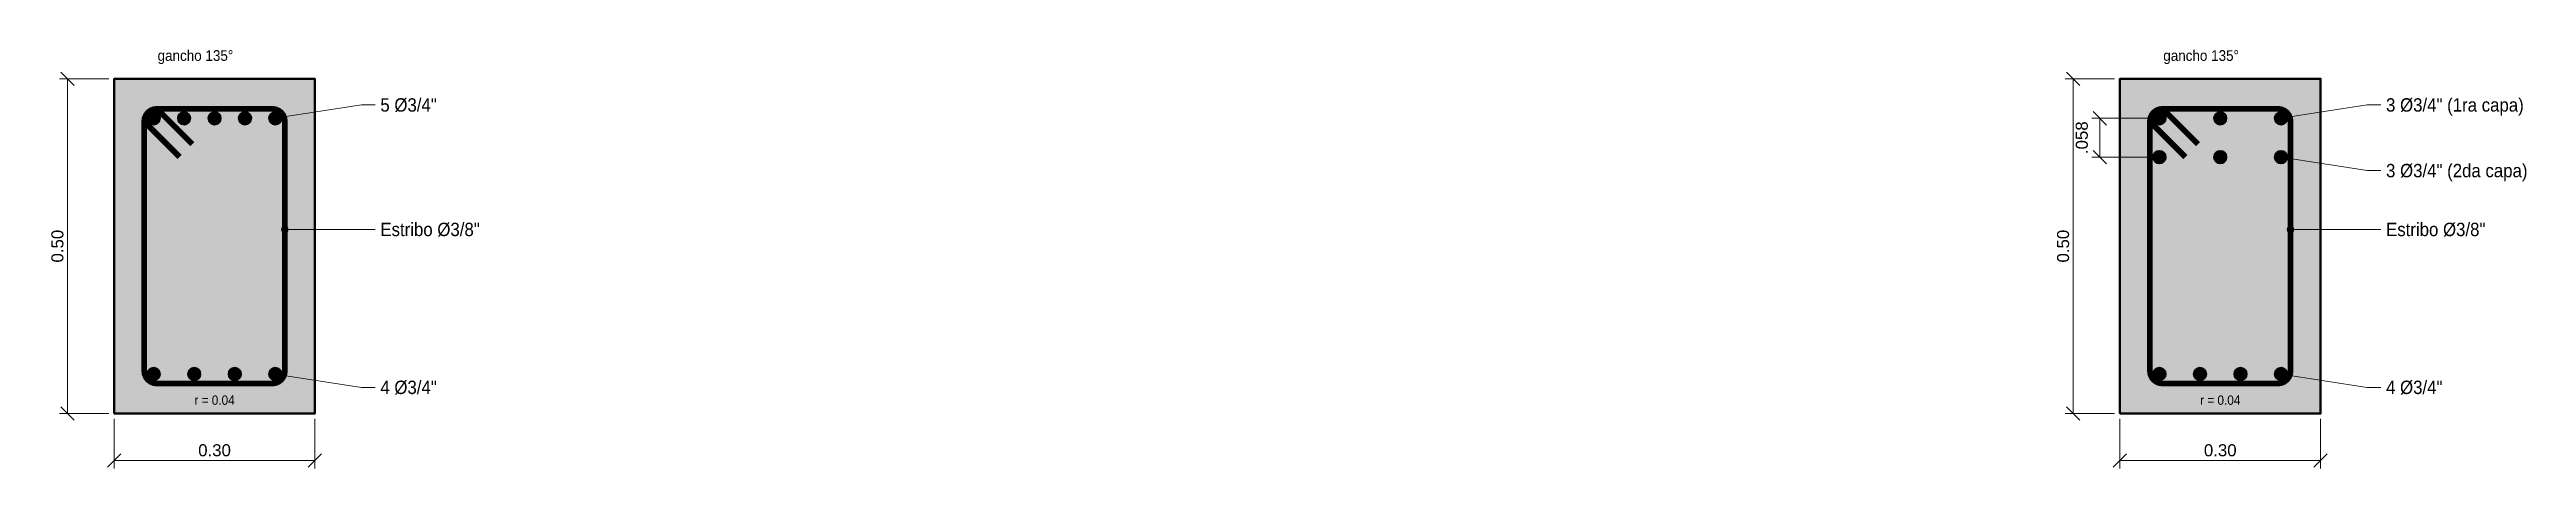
# Model space of a CAD drawing. Header units: metres. Extents: x 99 to 431, y 0 to 4.
# Drawn here: x 405.903 to 409.608, y -0.082 to 0.544 of the extents above; entities that cross this region are included whole.
import ezdxf
from ezdxf.enums import TextEntityAlignment as Align

# ---------------------------------------------------------------- set-up
doc = ezdxf.new("R2010")
doc.units = ezdxf.units.M
for name, color, linetype, lineweight in [('E-ACERO', 1, 'Continuous', 35), ('E-ACERO-TXT', 7, 'Continuous', 18), ('E-CORTE', 7, 'Continuous', 50), ('E-CORTE-ACH', 254, 'Continuous', 0), ('E-COTA', 7, 'Continuous', 13)]:
    doc.layers.add(name, color=color, linetype=linetype, lineweight=lineweight)
doc.styles.add('ARIAL', font='arial.ttf')
doc.dimstyles.new('COTA10', dxfattribs={"dimtxt": 0.018, "dimasz": 0.012, "dimexe": 0.012, "dimexo": 0.008, "dimgap": 0.006, "dimtad": 1, "dimzin": 0, "dimdsep": 46, "dimtxsty": 'ARIAL', "dimtsz": 0.01, "dimcen": 2.5, "dimclrd": 7, "dimclre": 7, "dimclrt": 7, "dimazin": 3, "dimtfac": 1, "dimtmove": 2, "dimatfit": 3, "dimlwd": 13, "dimlwe": 13})

msp = doc.modelspace()

# ---------------------------------------------------------------- texts
at = {"layer": 'E-ACERO-TXT', "style": 'ARIAL', "width": 0.9}
for p in [(406.0648, 0.522), (409.0648, 0.522)]:
    msp.add_text('gancho 135°', height=0.016, dxfattribs=at).set_placement(p, align=Align.BOTTOM_LEFT)
for s, p in [('5 Ø3/4"', (406.398, 0.461)), ('3 Ø3/4" (1ra capa)', (409.398, 0.461)), ('3 Ø3/4" (2da capa)', (409.398, 0.3629)), ('Estribo Ø3/8"', (406.398, 0.275)), ('Estribo Ø3/8"', (409.398, 0.275)), ('4 Ø3/4"', (406.398, 0.0391)), ('4 Ø3/4"', (409.398, 0.0391))]:
    msp.add_text(s, height=0.02, dxfattribs=at).set_placement(p, align=Align.MIDDLE_LEFT)
for p in [(406.15, 0.02), (409.15, 0.02)]:
    msp.add_text('r = 0.04', height=0.014, dxfattribs=at).set_placement(p, align=Align.MIDDLE_CENTER)

# ---------------------------------------------------------------- dimensions: what is measured, and where the dimension line sits
at = {"layer": 'E-COTA'}
for base, p1, p2 in [((405.93, 0), (406, 0), (406, 0.5)), ((408.93, 0), (409, 0), (409, 0.5))]:
    msp.add_linear_dim(base=base, p1=p1, p2=p2, angle=90, dimstyle='COTA10', override={"dimdec": 2}, dxfattribs=at).render()
msp.add_linear_dim(base=(408.97, 0.383), p1=(409.0591, 0.383), p2=(409.0591, 0.441), angle=90, text='.058', dimstyle='COTA10', override={"dimdec": 3}, dxfattribs=at).render()
for base, p1, p2 in [((406, -0.07), (406, 0), (406.3, 0)), ((409, -0.07), (409, 0), (409.3, 0))]:
    msp.add_linear_dim(base=base, p1=p1, p2=p2, dimstyle='COTA10', override={"dimdec": 2}, dxfattribs=at).render()

# ---------------------------------------------------------------- hatches: boundary and pattern name
at = {"layer": 'E-ACERO'}
h = msp.add_hatch(color=256, dxfattribs=at)
edge = h.paths.add_edge_path()
edge.add_arc((406.0591, 0.441), 0.00953, 0, 360)
h = msp.add_hatch(color=256, dxfattribs=at)
edge = h.paths.add_edge_path()
edge.add_arc((406.1045, 0.441), 0.00953, 0, 360)
h = msp.add_hatch(color=256, dxfattribs=at)
edge = h.paths.add_edge_path()
edge.add_arc((406.15, 0.441), 0.00953, 0, 360)
h = msp.add_hatch(color=256, dxfattribs=at)
edge = h.paths.add_edge_path()
edge.add_arc((406.1955, 0.441), 0.00953, 0, 360)
h = msp.add_hatch(color=256, dxfattribs=at)
edge = h.paths.add_edge_path()
edge.add_arc((406.2409, 0.441), 0.00953, 0, 360)
h = msp.add_hatch(color=256, dxfattribs=at)
edge = h.paths.add_edge_path()
edge.add_arc((409.0591, 0.441), 0.00953, 0, 360)
h = msp.add_hatch(color=256, dxfattribs=at)
edge = h.paths.add_edge_path()
edge.add_arc((409.15, 0.441), 0.00953, 0, 360)
h = msp.add_hatch(color=256, dxfattribs=at)
edge = h.paths.add_edge_path()
edge.add_arc((409.2409, 0.441), 0.00953, 0, 360)
h = msp.add_hatch(color=256, dxfattribs=at)
edge = h.paths.add_edge_path()
edge.add_arc((409.0591, 0.383), 0.00953, 0, 360)
h = msp.add_hatch(color=256, dxfattribs=at)
edge = h.paths.add_edge_path()
edge.add_arc((409.15, 0.383), 0.00953, 0, 360)
h = msp.add_hatch(color=256, dxfattribs=at)
edge = h.paths.add_edge_path()
edge.add_arc((409.2409, 0.383), 0.00953, 0, 360)
h = msp.add_hatch(color=256, dxfattribs=at)
edge = h.paths.add_edge_path()
edge.add_arc((406.0591, 0.059), 0.00953, 0, 360)
h = msp.add_hatch(color=256, dxfattribs=at)
edge = h.paths.add_edge_path()
edge.add_arc((406.1197, 0.059), 0.00953, 0, 360)
h = msp.add_hatch(color=256, dxfattribs=at)
edge = h.paths.add_edge_path()
edge.add_arc((406.1803, 0.059), 0.00953, 0, 360)
h = msp.add_hatch(color=256, dxfattribs=at)
edge = h.paths.add_edge_path()
edge.add_arc((406.2409, 0.059), 0.00953, 0, 360)
h = msp.add_hatch(color=256, dxfattribs=at)
edge = h.paths.add_edge_path()
edge.add_arc((409.0591, 0.059), 0.00953, 0, 360)
h = msp.add_hatch(color=256, dxfattribs=at)
edge = h.paths.add_edge_path()
edge.add_arc((409.1197, 0.059), 0.00953, 0, 360)
h = msp.add_hatch(color=256, dxfattribs=at)
edge = h.paths.add_edge_path()
edge.add_arc((409.1803, 0.059), 0.00953, 0, 360)
h = msp.add_hatch(color=256, dxfattribs=at)
edge = h.paths.add_edge_path()
edge.add_arc((409.2409, 0.059), 0.00953, 0, 360)
at = {"layer": 'E-ACERO-TXT'}
h = msp.add_hatch(color=256, dxfattribs=at)
edge = h.paths.add_edge_path()
edge.add_arc((406.2409, 0.441), 0.005, 0, 360)
h = msp.add_hatch(color=256, dxfattribs=at)
edge = h.paths.add_edge_path()
edge.add_arc((409.2409, 0.441), 0.005, 0, 360)
h = msp.add_hatch(color=256, dxfattribs=at)
edge = h.paths.add_edge_path()
edge.add_arc((409.2409, 0.383), 0.005, 0, 360)
h = msp.add_hatch(color=256, dxfattribs=at)
edge = h.paths.add_edge_path()
edge.add_arc((406.2552, 0.275), 0.005, 0, 360)
h = msp.add_hatch(color=256, dxfattribs=at)
edge = h.paths.add_edge_path()
edge.add_arc((409.2552, 0.275), 0.005, 0, 360)
h = msp.add_hatch(color=256, dxfattribs=at)
edge = h.paths.add_edge_path()
edge.add_arc((406.2409, 0.059), 0.005, 0, 360)
h = msp.add_hatch(color=256, dxfattribs=at)
edge = h.paths.add_edge_path()
edge.add_arc((409.2409, 0.059), 0.005, 0, 360)
at = {"layer": 'E-CORTE-ACH'}
for points in [[(406, 0), (406.3, 0), (406.3, 0.5), (406, 0.5)], [(409, 0), (409.3, 0), (409.3, 0.5), (409, 0.5)]]:
    msp.add_hatch(color=256, dxfattribs=at).paths.add_polyline_path(points)

# ---------------------------------------------------------------- linework, layer by layer
at = {"layer": 'E-ACERO', "const_width": 0.00857}
for points in [[(406.2362, 0.0448), (406.2411, 0.0454), (406.2457, 0.0473), (406.2497, 0.0503), (406.2527, 0.0543), (406.2546, 0.0589), (406.2552, 0.0638), (406.2552, 0.4362), (406.2546, 0.4411), (406.2527, 0.4457), (406.2497, 0.4497), (406.2457, 0.4527), (406.2411, 0.4546), (406.2362, 0.4552), (406.0638, 0.4552), (406.0589, 0.4546), (406.0543, 0.4527), (406.0503, 0.4497), (406.0473, 0.4457), (406.0454, 0.4411), (406.0448, 0.4362), (406.0448, 0.0638), (406.0454, 0.0589), (406.0473, 0.0543), (406.0503, 0.0503), (406.0543, 0.0473), (406.0589, 0.0454), (406.0638, 0.0448)], [(409.2362, 0.0448), (409.2411, 0.0454), (409.2457, 0.0473), (409.2497, 0.0503), (409.2527, 0.0543), (409.2546, 0.0589), (409.2552, 0.0638), (409.2552, 0.4362), (409.2546, 0.4411), (409.2527, 0.4457), (409.2497, 0.4497), (409.2457, 0.4527), (409.2411, 0.4546), (409.2362, 0.4552), (409.0638, 0.4552), (409.0589, 0.4546), (409.0543, 0.4527), (409.0503, 0.4497), (409.0473, 0.4457), (409.0454, 0.4411), (409.0448, 0.4362), (409.0448, 0.0638), (409.0454, 0.0589), (409.0473, 0.0543), (409.0503, 0.0503), (409.0543, 0.0473), (409.0589, 0.0454), (409.0638, 0.0448)]]:
    msp.add_lwpolyline(points, close=True, dxfattribs=at)
for points in [[(406.0638, 0.4552), (406.1168, 0.4022)], [(409.0638, 0.4552), (409.1168, 0.4022)], [(406.0448, 0.4362), (406.0978, 0.3832)], [(409.0448, 0.4362), (409.0978, 0.3832)]]:
    msp.add_lwpolyline(points, dxfattribs=at)
at = {"layer": 'E-ACERO'}
for centre in [(406.0591, 0.441), (406.1045, 0.441), (406.15, 0.441), (406.1955, 0.441), (406.2409, 0.441), (409.0591, 0.441), (409.15, 0.441), (409.2409, 0.441), (409.0591, 0.383), (409.15, 0.383), (409.2409, 0.383), (406.0591, 0.059), (406.1197, 0.059), (406.1803, 0.059), (406.2409, 0.059), (409.0591, 0.059), (409.1197, 0.059), (409.1803, 0.059), (409.2409, 0.059)]:
    msp.add_circle(centre, 0.00953, dxfattribs=at)
at = {"layer": 'E-ACERO-TXT'}
for points in [[(406.2409, 0.441), (406.37, 0.461), (406.39, 0.461)], [(409.2409, 0.441), (409.37, 0.461), (409.39, 0.461)], [(409.2409, 0.383), (409.37, 0.3629), (409.39, 0.3629)], [(406.2552, 0.275), (406.37, 0.275), (406.39, 0.275)], [(409.2552, 0.275), (409.37, 0.275), (409.39, 0.275)], [(406.2409, 0.059), (406.37, 0.0391), (406.39, 0.0391)], [(409.2409, 0.059), (409.37, 0.0391), (409.39, 0.0391)]]:
    msp.add_lwpolyline(points, dxfattribs=at)
for centre in [(406.2409, 0.441), (409.2409, 0.441), (409.2409, 0.383), (406.2552, 0.275), (409.2552, 0.275), (406.2409, 0.059), (409.2409, 0.059)]:
    msp.add_circle(centre, 0.005, dxfattribs=at)
at = {"layer": 'E-CORTE'}
for points in [[(406, 0), (406.3, 0), (406.3, 0.5), (406, 0.5)], [(409, 0), (409.3, 0), (409.3, 0.5), (409, 0.5)]]:
    msp.add_lwpolyline(points, close=True, dxfattribs=at)

msp.set_redraw_order([(e.dxf.handle, doc.entitydb.next_handle()) for e in msp.query("TEXT MTEXT ATTDEF DIMENSION ARC_DIMENSION")])  # texts and dimensions are drawn at this point

doc.saveas('drawing.dxf')
